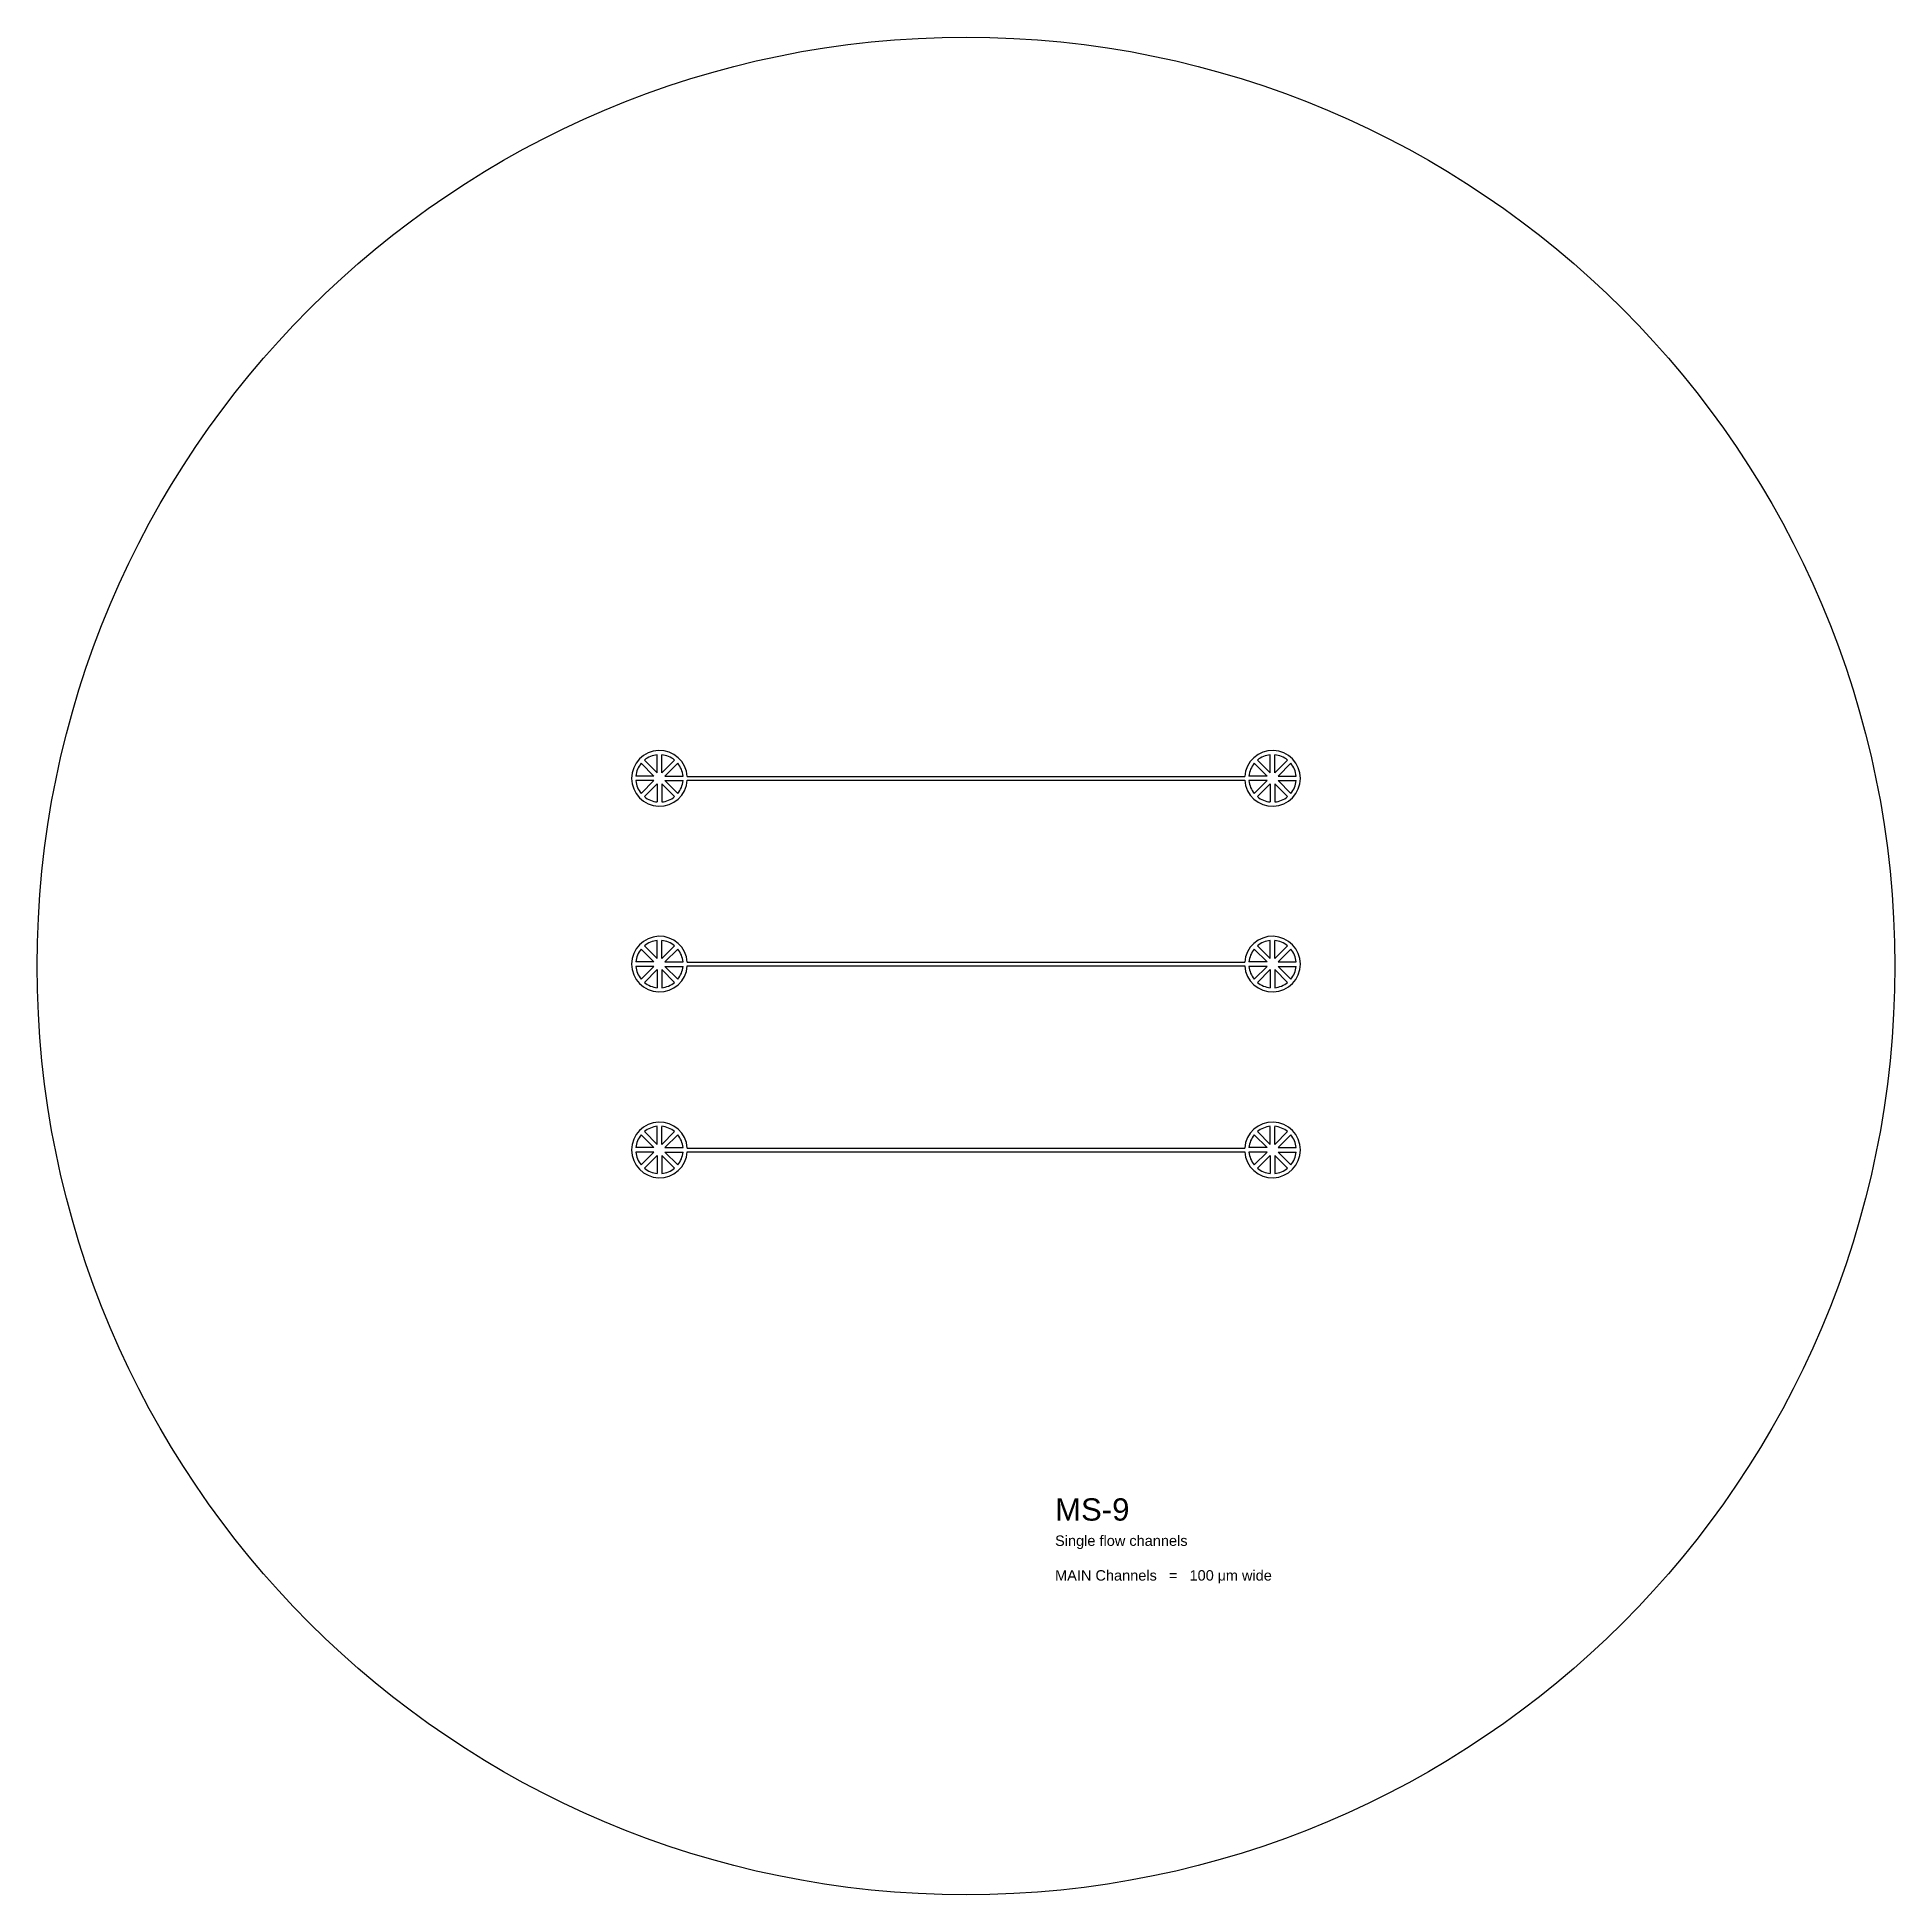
# Model space of a CAD drawing. Header units: millimetres. Extents: x 26241 to 236241, y 30294 to 280394.
# Drawn here: x 26241 to 76241, y 30294 to 80294 of the extents above; entities that cross this region are included whole.
import ezdxf

# ---------------------------------------------------------------- set-up
doc = ezdxf.new("R2010")
doc.units = ezdxf.units.MM
doc.layers.add('CLEAR', color=140, linetype='Continuous')
doc.layers.add('OPAQUE', color=10, linetype='Continuous')
doc.styles.get("Standard").update_dxf_attribs({"font": 'arial.ttf'})

msp = doc.modelspace()

# ---------------------------------------------------------------- texts
at = {"layer": 'CLEAR', "insert": (53638, 40966), "char_height": 280, "attachment_point": 1}
msp.add_mtext_dynamic_manual_height_columns('{\\H2.1429x;MS-9\\H0.83333x;\\P}Single flow channels\\P\\PMAIN Channels   =   100 {\\fSymbol|b0|i0|c2|p18;m}m wide', width=6144.32, gutter_width=5106, heights=[3672], dxfattribs=at)

# ---------------------------------------------------------------- linework, layer by layer
at = {"layer": 'CLEAR'}
for p, q in [((43739, 60394), (58743, 60394)), ((43739, 60294), (58743, 60294)), ((43739, 55394), (58743, 55394)), ((43739, 55294), (58743, 55294)), ((43739, 50394), (58743, 50394)), ((43739, 50294), (58743, 50294))]:
    msp.add_line(p, q, dxfattribs=at)
for centre, start, end in [((42991, 60344), 3.8226, 356.1774), ((59491, 60344), 183.8226, 176.1774), ((42991, 55344), 3.8226, 356.1774), ((59491, 55344), 183.8226, 176.1774), ((42991, 50344), 3.8226, 356.1774), ((59491, 50344), 183.8226, 176.1774)]:
    msp.add_arc(centre, 750, start, end, dxfattribs=at)
at = {"layer": 'OPAQUE'}
for p, q in [((42843, 60405), (42499, 60749)), ((42930, 60492), (42586, 60836)), ((42930, 60492), (42930, 60978)), ((43052, 60492), (43052, 60978)), ((43052, 60492), (43396, 60836)), ((43139, 60405), (43483, 60749)), ((59343, 60405), (58999, 60749)), ((59430, 60492), (59086, 60836)), ((59430, 60492), (59430, 60978)), ((59552, 60492), (59552, 60978)), ((59552, 60492), (59896, 60836)), ((59639, 60405), (59983, 60749)), ((42843, 60405), (42356, 60405)), ((42843, 60282), (42356, 60282)), ((42843, 60282), (42499, 59938)), ((42930, 60196), (42586, 59852)), ((42930, 60196), (42930, 59709)), ((43052, 60196), (43396, 59852)), ((43052, 60196), (43052, 59709)), ((43139, 60405), (43625, 60405)), ((43139, 60282), (43483, 59938)), ((43139, 60282), (43625, 60282)), ((59343, 60405), (58856, 60405)), ((59343, 60282), (58856, 60282)), ((59343, 60282), (58999, 59938)), ((59430, 60196), (59086, 59852)), ((59430, 60196), (59430, 59709)), ((59552, 60196), (59896, 59852)), ((59552, 60196), (59552, 59709)), ((59639, 60405), (60125, 60405)), ((59639, 60282), (59983, 59938)), ((59639, 60282), (60125, 60282)), ((42843, 55405), (42499, 55749)), ((42930, 55492), (42586, 55836)), ((42930, 55492), (42930, 55978)), ((43052, 55492), (43052, 55978)), ((43052, 55492), (43396, 55836)), ((43139, 55405), (43483, 55749)), ((59343, 55405), (58999, 55749)), ((59430, 55492), (59086, 55836)), ((59430, 55492), (59430, 55978)), ((59552, 55492), (59552, 55978)), ((59552, 55492), (59896, 55836)), ((59639, 55405), (59983, 55749)), ((42843, 55405), (42356, 55405)), ((42843, 55282), (42356, 55282)), ((42843, 55282), (42499, 54938)), ((42930, 55196), (42586, 54852)), ((42930, 55196), (42930, 54709)), ((43052, 55196), (43396, 54852)), ((43052, 55196), (43052, 54709)), ((43139, 55405), (43625, 55405)), ((43139, 55282), (43483, 54938)), ((43139, 55282), (43625, 55282)), ((59343, 55405), (58856, 55405)), ((59343, 55282), (58856, 55282)), ((59343, 55282), (58999, 54938)), ((59430, 55196), (59086, 54852)), ((59430, 55196), (59430, 54709)), ((59552, 55196), (59896, 54852)), ((59552, 55196), (59552, 54709)), ((59639, 55405), (60125, 55405)), ((59639, 55282), (59983, 54938)), ((59639, 55282), (60125, 55282)), ((42843, 50405), (42499, 50749)), ((42930, 50492), (42586, 50836)), ((42930, 50492), (42930, 50978)), ((43052, 50492), (43052, 50978)), ((43052, 50492), (43396, 50836)), ((43139, 50405), (43483, 50749)), ((59343, 50405), (58999, 50749)), ((59430, 50492), (59086, 50836)), ((59430, 50492), (59430, 50978)), ((59552, 50492), (59552, 50978)), ((59552, 50492), (59896, 50836)), ((59639, 50405), (59983, 50749)), ((42843, 50405), (42356, 50405)), ((42843, 50282), (42356, 50282)), ((42843, 50282), (42499, 49938)), ((42930, 50196), (42586, 49852)), ((42930, 50196), (42930, 49709)), ((43052, 50196), (43396, 49852)), ((43052, 50196), (43052, 49709)), ((43139, 50405), (43625, 50405)), ((43139, 50282), (43483, 49938)), ((43139, 50282), (43625, 50282)), ((59343, 50405), (58856, 50405)), ((59343, 50282), (58856, 50282)), ((59343, 50282), (58999, 49938)), ((59430, 50196), (59086, 49852)), ((59430, 50196), (59430, 49709)), ((59552, 50196), (59896, 49852)), ((59552, 50196), (59552, 49709)), ((59639, 50405), (60125, 50405)), ((59639, 50282), (59983, 49938)), ((59639, 50282), (60125, 50282))]:
    msp.add_line(p, q, dxfattribs=at)
msp.add_circle((51241, 55294), 25000, dxfattribs=at)
for centre, start, end in [((42991, 60344), 140.5177, 174.4823), ((42991, 60344), 95.5177, 129.4823), ((42991, 60344), 50.5177, 84.4823), ((42991, 60344), 5.5177, 39.4823), ((59491, 60344), 140.5177, 174.4823), ((59491, 60344), 95.5177, 129.4823), ((59491, 60344), 50.5177, 84.4823), ((59491, 60344), 5.5177, 39.4823), ((42991, 60344), 185.5177, 219.4823), ((42991, 60344), 320.5177, 354.4823), ((59491, 60344), 185.5177, 219.4823), ((59491, 60344), 320.5177, 354.4823), ((42991, 60344), 230.5177, 264.4823), ((42991, 60344), 275.5177, 309.4823), ((59491, 60344), 230.5177, 264.4823), ((59491, 60344), 275.5177, 309.4823), ((42991, 55344), 140.5177, 174.4823), ((42991, 55344), 95.5177, 129.4823), ((42991, 55344), 50.5177, 84.4823), ((42991, 55344), 5.5177, 39.4823), ((59491, 55344), 140.5177, 174.4823), ((59491, 55344), 95.5177, 129.4823), ((59491, 55344), 50.5177, 84.4823), ((59491, 55344), 5.5177, 39.4823), ((42991, 55344), 185.5177, 219.4823), ((42991, 55344), 320.5177, 354.4823), ((59491, 55344), 185.5177, 219.4823), ((59491, 55344), 320.5177, 354.4823), ((42991, 55344), 230.5177, 264.4823), ((42991, 55344), 275.5177, 309.4823), ((59491, 55344), 230.5177, 264.4823), ((59491, 55344), 275.5177, 309.4823), ((42991, 50344), 140.5177, 174.4823), ((42991, 50344), 95.5177, 129.4823), ((42991, 50344), 50.5177, 84.4823), ((42991, 50344), 5.5177, 39.4823), ((59491, 50344), 140.5177, 174.4823), ((59491, 50344), 95.5177, 129.4823), ((59491, 50344), 50.5177, 84.4823), ((59491, 50344), 5.5177, 39.4823), ((42991, 50344), 185.5177, 219.4823), ((42991, 50344), 320.5177, 354.4823), ((59491, 50344), 185.5177, 219.4823), ((59491, 50344), 320.5177, 354.4823), ((42991, 50344), 230.5177, 264.4823), ((42991, 50344), 275.5177, 309.4823), ((59491, 50344), 230.5177, 264.4823), ((59491, 50344), 275.5177, 309.4823)]:
    msp.add_arc(centre, 638, start, end, dxfattribs=at)

msp.set_redraw_order([(e.dxf.handle, doc.entitydb.next_handle()) for e in msp.query("TEXT MTEXT ATTDEF DIMENSION ARC_DIMENSION")])  # texts and dimensions are drawn at this point

doc.saveas('drawing.dxf')
